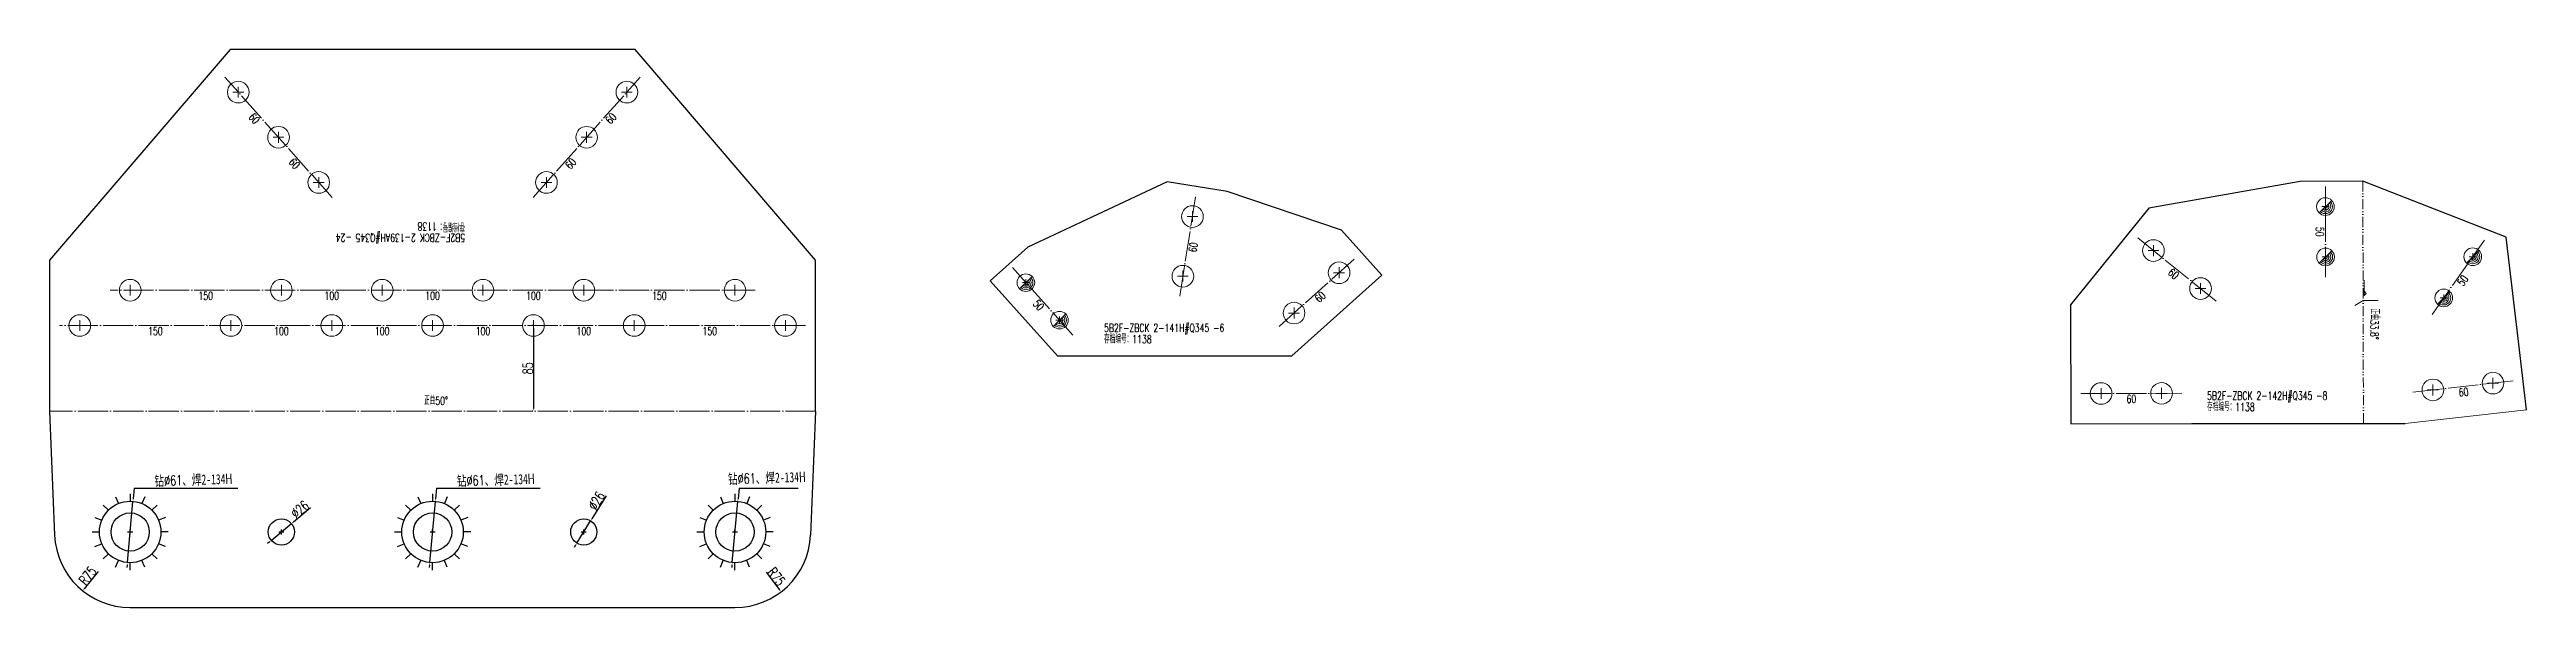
# Model space of a CAD drawing. Header units: millimetres. Extents: x -164 to 144402, y -33030 to 11430.
# Drawn here: x 60000 to 62457, y -15330 to -14776 of the extents above; entities that cross this region are included whole.
import ezdxf
from ezdxf.enums import TextEntityAlignment as Align

# ---------------------------------------------------------------- set-up
doc = ezdxf.new("R2010")
doc.units = ezdxf.units.MM
doc.header["$LTSCALE"] = 20
doc.header["$PDMODE"] = 1
doc.linetypes.add('DASHDOT2X', pattern=[1.75, 1.5, -0.125, 0, -0.125])
doc.linetypes.add('DIVIDE', pattern=[0.875, 0.5, -0.125, 0, -0.125, 0, -0.125])
for name, color, linetype, lineweight in [('1', 7, 'Continuous', 25), ('11', 3, 'Continuous', 13), ('12', 7, 'Continuous', 13), ('5', 1, 'Continuous', 13), ('7', 2, 'DASHDOT2X', 13), ('8', 3, 'DIVIDE', 13)]:
    doc.layers.add(name, color=color, linetype=linetype, lineweight=lineweight)
doc.styles.get("Standard").update_dxf_attribs({"font": 'simplex', "width": 0.7, "bigfont": 'gbhzfs.shx'})
doc.dimstyles.new('dimStyle3', dxfattribs={"dimtxt": 2.1, "dimasz": 1, "dimexe": 1.05, "dimexo": 0, "dimgap": 0.525, "dimtad": 1, "dimzin": 0, "dimdsep": 46, "dimtxsty": 'standard', "dimblk": 'OBLIQUE', "dimblk1": 'OBLIQUE', "dimblk2": 'OBLIQUE', "dimcen": 0.09, "dimadec": 0, "dimazin": 0, "dimtfac": 1, "dimtdec": 1, "dimtmove": 0, "dimatfit": 3, "dimfxl": 0, "dimtolj": 1, "dimtzin": 0, "dimarcsym": 0})

msp = doc.modelspace()

# ---------------------------------------------------------------- texts
at = {"layer": '1', "char_height": 10, "attachment_point": 5, "rotation": 1.645232}
for insert in [(60142.632, -15203.416), (60442.632, -15203.416), (60711.597, -15201.49)]:
    msp.add_mtext('{\\fSimSun|b0|i0|c134|p54;钻}∅61{\\fSimSun|b0|i0|c134|p54;、焊2-134}H', dxfattribs=dict(at, insert=insert))
at = {"layer": '11', "width": 0.7}
for s, rotation, p in [('60', 311.649924, (60206.089, -14841.277)), ('60', 48.350076, (60553.911, -14841.277)), ('60', 311.649924, (60245.964, -14886.11)), ('60', 48.350076, (60514.036, -14886.11)), ('50', 270.146719, (62256.348, -14956.51)), ('60', 80.914223, (61130.538, -14971.263)), ('60', 321.091388, (62109.577, -14995.187)), ('50', 54.788644, (62390.771, -15002.589)), ('50', 311.85887, (60984.138, -15026.636)), ('60', 41.85887, (61257.949, -15018.292)), ('60', 6.485674, (62394.396, -15111.647)), ('60', 0.146719, (62065.262, -15118.5))]:
    msp.add_text(s, height=8, rotation=rotation, dxfattribs=at).set_placement(p, align=Align.TOP_CENTER)
for s, p in [('150', (60155, -15016.057)), ('100', (60280, -15016.057)), ('100', (60380, -15016.057)), ('100', (60480, -15016.057)), ('150', (60605, -15016.057)), ('150', (60105, -15051.057)), ('100', (60230, -15051.057)), ('100', (60330, -15051.057)), ('100', (60430, -15051.057)), ('100', (60530, -15051.057)), ('150', (60655, -15051.057))]:
    msp.add_text(s, height=8, dxfattribs=at).set_placement(p, align=Align.TOP_CENTER)
at = {"layer": '12', "width": 0.7}
for s, rotation, p in [('5B2F-ZBCK 2-139AH#Q345 -24 ', 180, (60412.311, -14956.081)), ('存档编号：1138 ', 180, (60412.311, -14944.881)), ('存档编号：1138 ', 359.998616, (62140.421, -15136.847)), ('5B2F-ZBCK 2-142H#Q345 -8 ', 359.998616, (62140.422, -15125.647))]:
    msp.add_text(s, height=8, rotation=rotation, dxfattribs=at).set_placement(p, align=Align.BOTTOM_LEFT)
msp.add_text('正曲33.8°', height=8, rotation=270.146719, dxfattribs=at).set_placement((62300.119, -15048.267), align=Align.BOTTOM_CENTER)
for s, p in [('存档编号：1138 ', (61046.14, -15069.557)), ('5B2F-ZBCK 2-141H#Q345 -6 ', (61046.14, -15058.357)), ('正曲50°', (60371.495, -15130.631))]:
    msp.add_text(s, height=8, dxfattribs=at).set_placement(p, align=Align.BOTTOM_LEFT)

# ---------------------------------------------------------------- blocks, each defined once
blk = doc.blocks.new('M20')
for p, q in [((-0.5, 0), (0.5, 0)), ((0, -0.5), (0, 0.5))]:
    blk.add_line(p, q)
blk.add_circle((0, 0), 1)
blk = doc.blocks.new('M16')
for p, q in [((-0.71, -0.71), (0.71, 0.71)), ((-0.4, 0), (0.4, 0)), ((0, 0.4), (0, -0.4))]:
    blk.add_line(p, q)
blk.add_circle((0, 0), 1)
for radius in [0.8, 0.6, 0.4, 0.2]:
    blk.add_arc((0, 0), radius, 225, 45)
blk = doc.blocks.new('*D123')
at = {"layer": '1', "color": 0, "lineweight": -2}
blk.add_line((60710.8, -15294.6), (60724.2, -15312), dxfattribs=at)
at = {"layer": '1', "color": 0}
blk.add_solid([(60724.5, -15311.8), (60723.9, -15312.3), (60725.7, -15314)], dxfattribs=at)
at = {"layer": 'Defpoints', "color": 0}
for p in [(60680, -15254.6), (60725.7, -15314)]:
    blk.add_point(p, dxfattribs=at)
at = {"layer": '1', "color": 0, "insert": (60721.1, -15298.9), "char_height": 10, "attachment_point": 5, "rotation": 307.5801}
blk.add_mtext('R75', dxfattribs=at)
blk = doc.blocks.new('*D124')
at = {"layer": '1', "color": 0, "lineweight": -2}
blk.add_line((60048.3, -15293.9), (60034.5, -15311), dxfattribs=at)
at = {"layer": '1', "color": 0}
blk.add_solid([(60034.2, -15310.7), (60034.8, -15311.3), (60032.9, -15312.9)], dxfattribs=at)
at = {"layer": 'Defpoints', "color": 0}
for p in [(60080, -15254.6), (60032.9, -15312.9)]:
    blk.add_point(p, dxfattribs=at)
at = {"layer": '1', "color": 0, "insert": (60037.9, -15298), "char_height": 10, "attachment_point": 5, "rotation": 51.1197}
blk.add_mtext('R75', dxfattribs=at)
blk = doc.blocks.new('*D125')
at = {"layer": '1', "color": 0, "lineweight": -2}
for p, q in [((60552.1, -15218.7), (60538.1, -15241.4)), ((60523.2, -15265.6), (60536.8, -15243.5)), ((60521.9, -15267.7), (60520.5, -15269.9))]:
    blk.add_line(p, q, dxfattribs=at)
at = {"layer": '1', "color": 0}
for points in [[(60537.8, -15241.1), (60538.5, -15241.6), (60536.8, -15243.5)], [(60521.5, -15267.5), (60522.2, -15268), (60523.2, -15265.6)]]:
    blk.add_solid(points, dxfattribs=at)
at = {"layer": 'Defpoints', "color": 0}
for p in [(60536.8, -15243.5), (60523.2, -15265.6)]:
    blk.add_point(p, dxfattribs=at)
at = {"layer": '1', "color": 0, "insert": (60542.6, -15223.6), "char_height": 10, "attachment_point": 5, "rotation": 58.3135}
blk.add_mtext('∅26', dxfattribs=at)
blk = doc.blocks.new('*D126')
at = {"layer": '1', "color": 0, "lineweight": -2}
for p, q in [((60259, -15230.5), (60241.9, -15244.7)), ((60220, -15262.9), (60240, -15246.3)), ((60218.1, -15264.5), (60216.1, -15266.1))]:
    blk.add_line(p, q, dxfattribs=at)
at = {"layer": '1', "color": 0}
for points in [[(60241.7, -15244.3), (60242.2, -15245), (60240, -15246.3)], [(60217.8, -15264.1), (60218.3, -15264.8), (60220, -15262.9)]]:
    blk.add_solid(points, dxfattribs=at)
at = {"layer": 'Defpoints', "color": 0}
for p in [(60240, -15246.3), (60220, -15262.9)]:
    blk.add_point(p, dxfattribs=at)
at = {"layer": '1', "color": 0, "insert": (60248.4, -15232.1), "char_height": 10, "attachment_point": 5, "rotation": 39.6855}
blk.add_mtext('∅26', dxfattribs=at)
blk = doc.blocks.new('*D127')
at = {"layer": '1', "color": 0, "lineweight": -2}
for p, q in [((60479.4, -15049.6), (60478.9, -15049.6)), ((60480, -15052.1), (60480, -15132.1)), ((60479.4, -15134.6), (60478.9, -15134.6))]:
    blk.add_line(p, q, dxfattribs=at)
at = {"layer": '1', "color": 0}
for points in [[(60479.6, -15052.1), (60480.4, -15052.1), (60480, -15049.6)], [(60479.6, -15132.1), (60480.4, -15132.1), (60480, -15134.6)]]:
    blk.add_solid(points, dxfattribs=at)
at = {"layer": 'Defpoints', "color": 0}
for p in [(60480, -15049.6), (60480, -15134.6), (60480, -15134.6)]:
    blk.add_point(p, dxfattribs=at)
at = {"layer": '1', "color": 0, "insert": (60474.5, -15092.1), "char_height": 10, "attachment_point": 5, "rotation": 90}
blk.add_mtext('85', dxfattribs=at)

# ---------------------------------------------------------------- dimensions: what is measured, and where the dimension line sits
at = {"layer": '1'}
dim = msp.add_aligned_dim(p1=(60480, -15049.557), p2=(60480, -15134.557), distance=0, dimstyle='dimStyle3', override={"dimtxt": 10, "dimasz": 2.5, "dimexo": 0.625, "dimzin": 8, "dimcen": 2.5, "dimtdec": 2, "dimtolj": 0, "dimtzin": 8}, dxfattribs=at)
dim.commit()
dim.dimension.update_dxf_attribs({"geometry": '*D127', "text_midpoint": (60474.475, -15092.057)})
for p1, p2, picture, middle in [((60523.171, -15265.619), (60536.829, -15243.495), '*D125', (60547.289, -15226.549)), ((60219.996, -15262.858), (60240.004, -15246.255), '*D126', (60251.933, -15236.357))]:
    dim = msp.add_diameter_dim_2p(p1=p1, p2=p2, dimstyle='dimStyle3', override={"dimtxt": 10, "dimasz": 2.5, "dimexo": 0.625, "dimzin": 8, "dimcen": 2.5, "dimtdec": 2, "dimtolj": 0, "dimtzin": 8}, dxfattribs=at)
    dim.commit()
    dim.dimension.update_dxf_attribs({"geometry": picture, "text_midpoint": middle, "dimtype": 163})
for center, mpoint, picture, middle in [((60080, -15254.557), (60032.923, -15312.941), '*D124', (60042.211, -15301.423)), ((60680, -15254.557), (60725.74, -15313.995), '*D123', (60716.716, -15302.268))]:
    dim = msp.add_radius_dim(center=center, mpoint=mpoint, dimstyle='dimStyle3', override={"dimtxt": 10, "dimasz": 2.5, "dimexo": 0.625, "dimzin": 8, "dimcen": 2.5, "dimtdec": 2, "dimtolj": 0, "dimtzin": 8}, dxfattribs=at)
    dim.commit()
    dim.dimension.update_dxf_attribs({"geometry": picture, "text_midpoint": middle, "dimtype": 164})

# ---------------------------------------------------------------- linework, layer by layer
at = {"layer": '1'}
for p, q in [((60179.076, -14775.509), (60000, -14984.557)), ((60580.924, -14775.509), (60179.076, -14775.509)), ((60760, -14984.557), (60580.924, -14775.509)), ((61108.908, -14907.042), (60970.51, -14971.713)), ((61168.155, -14916.517), (61108.908, -14907.042)), ((62232.72, -14906.571), (62082.673, -14932.991)), ((62294.892, -14906.411), (62232.72, -14906.571)), ((62437.191, -14961.707), (62294.892, -14906.411)), ((61281.617, -14954.794), (61168.155, -14916.517)), ((62082.673, -14932.991), (62005.033, -15029.182)), ((61321.655, -14999.481), (61281.617, -14954.794)), ((62450.454, -15073.571), (62437.191, -14961.707)), ((60000, -14984.557), (60000, -15134.557)), ((60760, -15134.557), (60760, -14984.557)), ((60970.51, -14971.713), (60933.27, -15005.078)), ((60933.27, -15005.078), (61000, -15079.557)), ((61232.28, -15079.557), (61321.655, -14999.481)), ((62005.033, -15029.182), (62005.335, -15147.154)), ((61000, -15079.557), (61232.28, -15079.557)), ((62457.231, -15133.187), (62450.454, -15073.571)), ((60000, -15134.557), (60005.063, -15257.64)), ((60760, -15134.557), (60754.937, -15257.64)), ((62005.335, -15147.154), (62125.335, -15146.846)), ((62125.335, -15146.846), (62337.033, -15146.852)), ((60053.239, -15227.796), (60058.433, -15232.99)), ((60065.517, -15219.592), (60068.328, -15226.379)), ((60077.218, -15284.93), (60082.782, -15224.184)), ((60080, -15216.711), (60080, -15224.057)), ((60083.993, -15210.96), (60083.01, -15221.694)), ((60083.993, -15210.96), (60186.723, -15210.96)), ((60094.483, -15219.592), (60091.672, -15226.379)), ((60106.761, -15227.796), (60101.567, -15232.99)), ((60353.239, -15227.796), (60358.433, -15232.99)), ((60365.517, -15219.592), (60368.328, -15226.379)), ((60377.218, -15284.93), (60382.782, -15224.184)), ((60380, -15216.711), (60380, -15224.057)), ((60383.993, -15210.96), (60383.01, -15221.694)), ((60383.993, -15210.96), (60486.723, -15210.96)), ((60394.483, -15219.592), (60391.672, -15226.379)), ((60406.761, -15227.796), (60401.567, -15232.99)), ((60653.239, -15227.796), (60658.433, -15232.99)), ((60665.517, -15219.592), (60668.328, -15226.379)), ((60677.218, -15284.93), (60682.782, -15224.184)), ((60680, -15216.711), (60680, -15224.057)), ((60683.993, -15210.96), (60683.01, -15221.694)), ((60683.993, -15210.96), (60742.519, -15210.96)), ((60694.483, -15219.592), (60691.672, -15226.379)), ((60706.761, -15227.796), (60701.567, -15232.99)), ((60042.154, -15254.557), (60049.5, -15254.557)), ((60045.035, -15240.074), (60051.822, -15242.885)), ((60077.5, -15254.557), (60082.5, -15254.557)), ((60080, -15257.057), (60080, -15252.057)), ((60114.965, -15240.074), (60108.178, -15242.885)), ((60117.846, -15254.557), (60110.5, -15254.557)), ((60227.5, -15254.557), (60232.5, -15254.557)), ((60230, -15257.057), (60230, -15252.057)), ((60342.154, -15254.557), (60349.5, -15254.557)), ((60345.035, -15240.074), (60351.822, -15242.885)), ((60377.5, -15254.557), (60382.5, -15254.557)), ((60380, -15257.057), (60380, -15252.057)), ((60414.965, -15240.074), (60408.178, -15242.885)), ((60417.846, -15254.557), (60410.5, -15254.557)), ((60527.5, -15254.557), (60532.5, -15254.557)), ((60530, -15257.057), (60530, -15252.057)), ((60642.154, -15254.557), (60649.5, -15254.557)), ((60645.035, -15240.074), (60651.822, -15242.885)), ((60677.5, -15254.557), (60682.5, -15254.557)), ((60680, -15257.057), (60680, -15252.057)), ((60714.965, -15240.074), (60708.178, -15242.885)), ((60717.846, -15254.557), (60710.5, -15254.557)), ((60045.035, -15269.04), (60051.822, -15266.229)), ((60053.239, -15281.318), (60058.433, -15276.124)), ((60065.517, -15289.522), (60068.328, -15282.735)), ((60094.483, -15289.522), (60091.672, -15282.735)), ((60106.761, -15281.318), (60101.567, -15276.124)), ((60114.965, -15269.04), (60108.178, -15266.229)), ((60345.035, -15269.04), (60351.822, -15266.229)), ((60353.239, -15281.318), (60358.433, -15276.124)), ((60365.517, -15289.522), (60368.328, -15282.735)), ((60394.483, -15289.522), (60391.672, -15282.735)), ((60406.761, -15281.318), (60401.567, -15276.124)), ((60414.965, -15269.04), (60408.178, -15266.229)), ((60645.035, -15269.04), (60651.822, -15266.229)), ((60653.239, -15281.318), (60658.433, -15276.124)), ((60665.517, -15289.522), (60668.328, -15282.735)), ((60694.483, -15289.522), (60691.672, -15282.735)), ((60706.761, -15281.318), (60701.567, -15276.124)), ((60714.965, -15269.04), (60708.178, -15266.229)), ((60076.99, -15287.419), (60076.762, -15289.909)), ((60080, -15292.403), (60080, -15285.057)), ((60376.99, -15287.419), (60376.762, -15289.909)), ((60380, -15292.403), (60380, -15285.057)), ((60676.99, -15287.419), (60676.762, -15289.909)), ((60680, -15292.403), (60680, -15285.057)), ((60080, -15329.557), (60680, -15329.557))]:
    msp.add_line(p, q, dxfattribs=at)
for centre, radius in [((60080, -15254.557), 30.5), ((60380, -15254.557), 30.5), ((60680, -15254.557), 30.5), ((60080, -15254.557), 19), ((60230, -15254.557), 13), ((60380, -15254.557), 19), ((60530, -15254.557), 13), ((60680, -15254.557), 19)]:
    msp.add_circle(centre, radius, dxfattribs=at)
for centre, start, end in [((60080, -15254.557), 182.355707, 270), ((60680, -15254.557), 270, 357.644293)]:
    msp.add_arc(centre, 75, start, end, dxfattribs=at)
for points in [[(60082.595, -15221.656), (60083.425, -15221.732), (60082.782, -15224.184)], [(60382.595, -15221.656), (60383.425, -15221.732), (60382.782, -15224.184)], [(60682.595, -15221.656), (60683.425, -15221.732), (60682.782, -15224.184)], [(60076.575, -15287.381), (60077.405, -15287.457), (60077.218, -15284.93)], [(60376.575, -15287.381), (60377.405, -15287.457), (60377.218, -15284.93)], [(60676.575, -15287.381), (60677.405, -15287.457), (60677.218, -15284.93)]]:
    msp.add_solid(points, dxfattribs=at)
at = {"layer": '12'}
for p, q in [((62296.144, -15004.628), (62296.182, -15019.628)), ((62295.195, -15024.631), (62286.899, -15029.626)), ((62295.195, -15024.631), (62310.195, -15024.593)), ((62298.177, -15017.623), (62296.172, -15015.628)), ((62296.182, -15019.628), (62298.177, -15017.623))]:
    msp.add_line(p, q, dxfattribs=at)
at = {"layer": '7'}
for p, q in [((60280.313, -14922.474), (60173.981, -14802.919)), ((60479.687, -14922.474), (60586.019, -14802.919)), ((62257.963, -15001.506), (62257.732, -14911.507)), ((61121.161, -15020.399), (61136.952, -14921.654)), ((62149.427, -15025.424), (62071.612, -14962.616)), ((61219.709, -15050.54), (61294.188, -14983.81)), ((62363.599, -15038.49), (62415.492, -14964.958)), ((61015.283, -15059.151), (60955.226, -14992.119)), ((60700, -15014.557), (60060, -15014.557)), ((60750, -15049.557), (60010, -15049.557)), ((62344.546, -15115.804), (62443.906, -15104.509)), ((60760, -15134.557), (60000, -15134.557)), ((62115.258, -15116.872), (62015.258, -15117.128))]:
    msp.add_line(p, q, dxfattribs=at)
at = {"layer": '7', "color": 0, "linetype": 'ByBlock'}
msp.add_line((62337.033, -15146.852), (62457.231, -15133.187), dxfattribs=at)
at = {"layer": '8'}
msp.add_line((62294.892, -14906.411), (62295.508, -15146.85), dxfattribs=at)

# ---------------------------------------------------------------- block references
at = {"layer": '5'}
for name, p, xscale, yscale, zscale in [('M20', (60187.273, -14817.863), 10.75, 10.75, 10.75), ('M20', (60572.727, -14817.863), 10.75, 10.75, 10.75), ('M20', (60227.147, -14862.696), 10.75, 10.75, 10.75), ('M20', (60532.853, -14862.696), 10.75, 10.75, 10.75), ('M20', (60267.022, -14907.53), 10.75, 10.75, 10.75), ('M20', (60492.978, -14907.53), 10.75, 10.75, 10.75), ('M20', (61133.794, -14941.403), 10.75, 10.75, 10.75), ('M16', (62257.784, -14931.507), 8.75, 8.75, 8.75), ('M20', (62087.175, -14975.177), 10.75, 10.75, 10.75), ('M20', (61279.292, -14997.156), 10.75, 10.75, 10.75), ('M16', (62257.912, -14981.506), 8.75, 8.75, 8.75), ('M16', (62403.96, -14981.298), 8.75, 8.75, 8.75), ('M20', (60080, -15014.557), 10.75, 10.75, 10.75), ('M20', (60230, -15014.557), 10.75, 10.75, 10.75), ('M20', (60330, -15014.557), 10.75, 10.75, 10.75), ('M20', (60430, -15014.557), 10.75, 10.75, 10.75), ('M20', (60530, -15014.557), 10.75, 10.75, 10.75), ('M20', (60680, -15014.557), 10.75, 10.75, 10.75), ('M16', (60968.572, -15007.015), 8.75, 8.75, 8.75), ('M20', (61124.319, -15000.65), 10.75, 10.75, 10.75), ('M20', (62133.864, -15012.862), 10.75, 10.75, 10.75), ('M16', (62375.131, -15022.15), 8.75, 8.75, 8.75), ('M16', (61001.937, -15044.255), 8.75, 8.75, 8.75), ('M20', (61234.605, -15037.194), 10.75, 10.75, 10.75), ('M20', (60030, -15049.557), 10.75, 10.75, 10.75), ('M20', (60180, -15049.557), 10.75, 10.75, 10.75), ('M20', (60280, -15049.557), 10.75, 10.75, 10.75), ('M20', (60380, -15049.557), 10.75, 10.75, 10.75), ('M20', (60480, -15049.557), 10.75, 10.75, 10.75), ('M20', (60580, -15049.557), 10.75, 10.75, 10.75), ('M20', (60730, -15049.557), 10.75, 10.75, 10.75), ('M20', (62035.258, -15117.077), 10.75, 10.75, 10.75), ('M20', (62095.258, -15116.923), 10.75, 10.75, 10.75), ('M20', (62364.418, -15113.545), 10.75, 10.75, 10.75), ('M20', (62424.034, -15106.768), 10.75, 10.75, 10.75)]:
    msp.add_blockref(name, p, dxfattribs=dict(at, xscale=xscale, yscale=yscale, zscale=zscale))

msp.set_redraw_order([(e.dxf.handle, doc.entitydb.next_handle()) for e in msp.query("TEXT MTEXT ATTDEF DIMENSION ARC_DIMENSION")])  # texts and dimensions are drawn at this point

doc.saveas('drawing.dxf')
